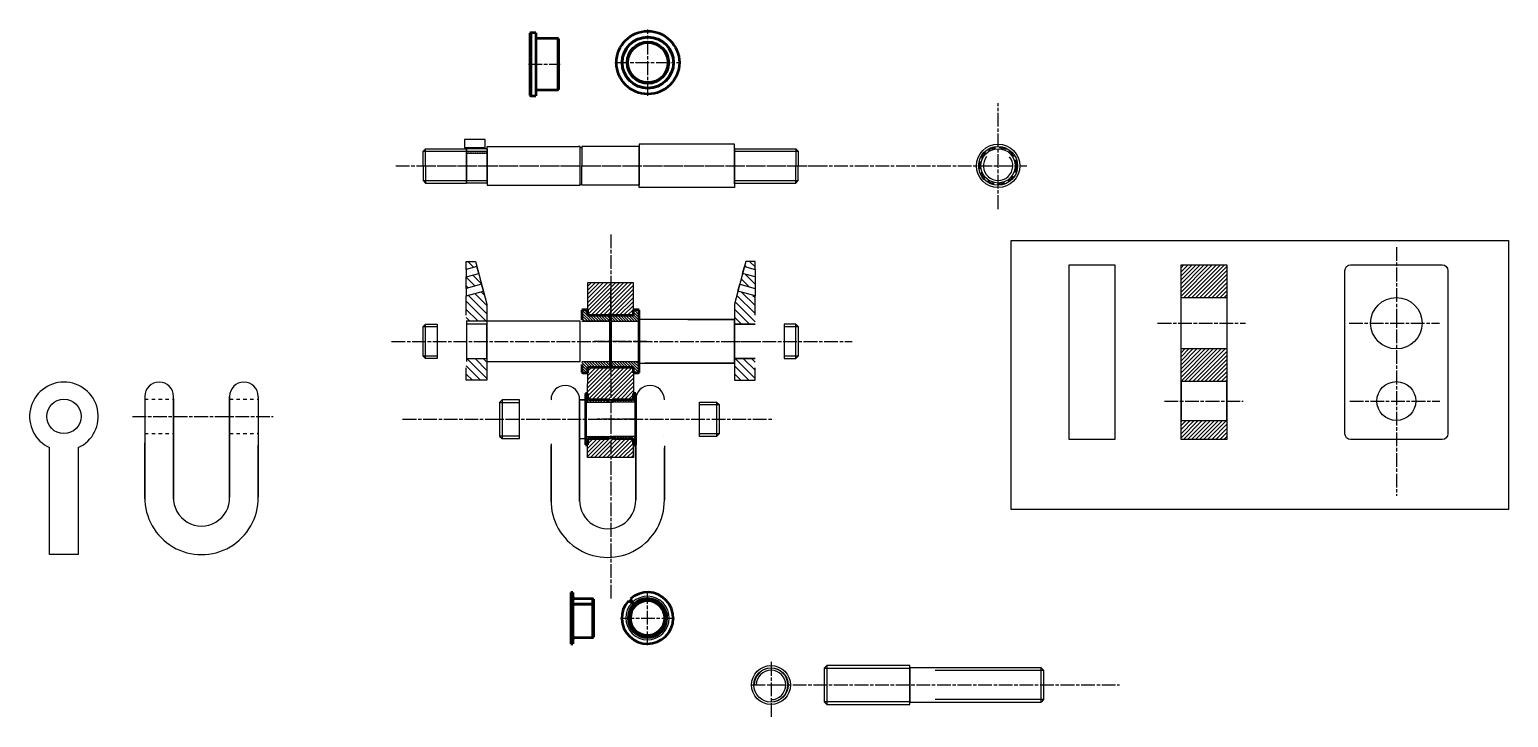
# Model space of a CAD drawing. Header units: millimetres. Extents: x -15074 to 21675, y -7568 to 6574.
# Drawn here: x -6003 to -4711, y 737 to 1338 of the extents above; entities that cross this region are included whole.
import ezdxf

# ---------------------------------------------------------------- set-up
doc = ezdxf.new("R2010")
doc.units = ezdxf.units.MM
for name, pattern in [('AM_ISO08W050', [18, 12, -1.5, 3, -1.5]), ('Amconstr', [9999, 9999, 0]), ('Dashed', [2, 1, -1]), ('HIDDEN', [9.525, 6.35, -3.175])]:
    doc.linetypes.add(name, pattern=pattern)
for name, color, linetype, lineweight in [('AM_0', 7, 'Continuous', 50), ('AM_4', 92, 'Continuous', 25), ('AM_7', 142, 'AM_ISO08W050', 25), ('AM_8', 1, 'Continuous', 25), ('AM_CL', 1, 'Amconstr', 25)]:
    doc.layers.add(name, color=color, linetype=linetype, lineweight=lineweight)
pattern_1 = [(45, (-320450.6048, -105790.7928), (-1.767766953, 1.767766953), [])]
pattern_2 = [(135, (-3727.1143, -1232.134), (-3.535534, -3.535534), [])]
pattern_3 = [(135, (-5070.0637, -515.897), (-3.771236, -3.771236), [])]
pattern_4 = [(135, (-3443.252, -1232.134), (-3.535534, -3.535534), [])]
pattern_5 = [(135, (-4786.201, -515.897), (-3.771236, -3.771236), [])]

msp = doc.modelspace()

# ---------------------------------------------------------------- hatches: boundary and pattern name
at = {"layer": 'AM_8', "true_color": 0x000000}
h = msp.add_hatch(dxfattribs=at)
h.set_pattern_fill('_U', color=18, scale=5.333333, angle=135, style=0, pattern_type=0)
h.set_pattern_definition(pattern_3)
h.paths.add_polyline_path([(-5612.266, 1130.975), (-5612.882, 1133.275), (-5613.469, 1135.464), (-5621.469, 1135.464), (-5621.469, 1128.509)])
h = msp.add_hatch(dxfattribs=at)
h.set_pattern_fill('_U', color=18, scale=5.333333, angle=135, style=0, pattern_type=0)
h.set_pattern_definition(pattern_3)
h.paths.add_polyline_path([(-5608.104, 1115.444), (-5610.622, 1124.842), (-5621.469, 1121.935), (-5621.469, 1111.863)])
h = msp.add_hatch(dxfattribs=at)
h.set_pattern_fill('_U', color=18, scale=5.333333, angle=135, style=0, pattern_type=0)
h.set_pattern_definition(pattern_5)
h.paths.add_polyline_path([(-5382.614, 1115.444), (-5380.096, 1124.842), (-5369.249, 1121.935), (-5369.249, 1111.863)])
h = msp.add_hatch(dxfattribs=at)
h.set_pattern_fill('_U', color=18, scale=5.333333, angle=135, style=0, pattern_type=0)
h.set_pattern_definition(pattern_5)
h.paths.add_polyline_path([(-5378.452, 1130.975), (-5377.836, 1133.275), (-5377.249, 1135.464), (-5369.249, 1135.464), (-5369.249, 1128.509)])
h = msp.add_hatch(dxfattribs=at)
h.set_pattern_fill('_U', color=18, scale=2.5, angle=45, style=0, pattern_type=0)
h.set_pattern_definition([(45, (-10797.2534, -1421.1445), (-1.767767, 1.767767), [])])
h.paths.add_polyline_path([(-4957.066, 1058.925), (-4997.066, 1058.925), (-4997.066, 1030.425), (-4957.066, 1030.425)])
h.paths.add_polyline_path([(-4957.066, 996.425), (-4997.066, 996.425), (-4997.066, 979.867), (-4957.066, 979.867)])
h.paths.add_polyline_path([(-4957.066, 1132.425), (-4997.066, 1132.425), (-4997.066, 1103.925), (-4957.066, 1103.925)])
h = msp.add_hatch(dxfattribs=at)
h.set_pattern_fill('_U', color=18, scale=2.5, angle=45, style=0, pattern_type=0)
h.set_pattern_definition(pattern_1)
h.paths.add_polyline_path([(-5475.469, 1116.59), (-5515.469, 1116.59), (-5515.469, 1088.09), (-5475.469, 1088.09)])
h = msp.add_hatch(dxfattribs=at)
h.set_pattern_fill('_U', color=18, scale=5, angle=135, style=0, pattern_type=0)
h.set_pattern_definition(pattern_2)
h.paths.add_polyline_path([(-5603.469, 1083.59), (-5603.469, 1098.143), (-5605.844, 1107.01), (-5606.037, 1107.728), (-5606.461, 1109.31), (-5615.77, 1106.816), (-5616.647, 1106.581), (-5621.469, 1105.289), (-5621.469, 1083.59)])
h = msp.add_hatch(dxfattribs=at)
h.set_pattern_fill('_U', color=18, scale=5, angle=135, style=0, pattern_type=0)
h.set_pattern_definition(pattern_4)
h.paths.add_polyline_path([(-5387.249, 1080.59), (-5387.249, 1098.143), (-5384.873, 1107.01), (-5384.681, 1107.728), (-5384.257, 1109.31), (-5374.947, 1106.816), (-5374.071, 1106.581), (-5369.249, 1105.289), (-5369.249, 1083.59), (-5369.249, 1080.59)])
h = msp.add_hatch(dxfattribs=at)
h.set_pattern_fill('_U', color=18, scale=1.7, angle=135, style=0, pattern_type=0)
h.set_pattern_definition([(135, (-8994.7491, -1604.286), (-1.2020815, -1.2020815), [])])
h.paths.add_polyline_path([(-5473.469, 982.59), (-5493.469, 982.59), (-5493.469, 980.954), (-5492.469, 980.59), (-5477.469, 980.59), (-5475.469, 980.59), (-5475.469, 975.09), (-5473.469, 975.09)])
h.paths.add_polyline_path([(-5497.469, 982.59), (-5517.469, 982.59), (-5517.469, 980.59), (-5517.469, 975.09), (-5515.469, 975.09), (-5515.469, 980.59), (-5498.469, 980.59), (-5497.469, 980.954)])
h.paths.add_polyline_path([(-5495.469, 1087.835), (-5496.169, 1088.09), (-5515.469, 1088.09), (-5515.469, 1093.09), (-5519.669, 1093.09), (-5520.469, 1092.799), (-5520.469, 1083.09), (-5495.469, 1083.09)])
h.paths.add_polyline_path([(-5470.469, 1092.799), (-5471.269, 1093.09), (-5475.469, 1093.09), (-5475.469, 1088.09), (-5494.769, 1088.09), (-5495.469, 1087.835), (-5495.469, 1083.09), (-5470.469, 1083.09), (-5470.469, 1084.59)])
h.paths.add_polyline_path([(-5470.469, 1048.09), (-5475.469, 1048.09), (-5495.307, 1048.09), (-5495.307, 1043.286), (-5494.769, 1043.09), (-5475.307, 1043.09), (-5475.336, 1038.09), (-5471.269, 1038.09), (-5470.469, 1038.381)])
h.paths.add_polyline_path([(-5495.469, 1048.09), (-5520.469, 1048.09), (-5520.469, 1038.381), (-5519.669, 1038.09), (-5515.469, 1038.09), (-5515.469, 1043.09), (-5496.169, 1043.09), (-5495.469, 1043.345)])
h.paths.add_polyline_path([(-5473.469, 1014.59), (-5473.469, 1020.09), (-5475.437, 1020.09), (-5475.469, 1014.59), (-5492.469, 1014.59), (-5493.469, 1014.226), (-5493.469, 1012.59), (-5473.469, 1012.59)])
h.paths.add_polyline_path([(-5515.469, 1020.09), (-5517.469, 1020.09), (-5517.469, 1012.59), (-5497.469, 1012.59), (-5497.469, 1014.226), (-5498.469, 1014.59), (-5515.469, 1014.59)])
h = msp.add_hatch(dxfattribs=at)
h.set_pattern_fill('_U', color=18, scale=5, angle=135, style=0, pattern_type=0)
h.set_pattern_definition(pattern_2)
h.paths.add_polyline_path([(-5603.469, 1031.59), (-5603.469, 1050.59), (-5621.469, 1050.59), (-5621.469, 1031.59)])
h = msp.add_hatch(dxfattribs=at)
h.set_pattern_fill('_U', color=18, scale=5, angle=135, style=0, pattern_type=0)
h.set_pattern_definition(pattern_4)
h.paths.add_polyline_path([(-5387.249, 1031.59), (-5387.249, 1050.59), (-5369.249, 1050.59), (-5369.249, 1031.59)])
h = msp.add_hatch(dxfattribs=at)
h.set_pattern_fill('_U', color=18, scale=2.5, angle=45, style=0, pattern_type=0)
h.set_pattern_definition(pattern_1)
h.paths.add_polyline_path([(-5515.307, 1043.09), (-5515.469, 1014.59), (-5475.469, 1014.59), (-5475.307, 1043.09)])
h = msp.add_hatch(dxfattribs=at)
h.set_pattern_fill('_U', color=18, scale=2.5, angle=45, style=0, pattern_type=0)
h.set_pattern_definition(pattern_1)
h.paths.add_polyline_path([(-5475.469, 980.59), (-5515.469, 980.59), (-5515.469, 964.032), (-5475.469, 964.032)])

# ---------------------------------------------------------------- linework, layer by layer
for p, q in [((-5659.269, 1231.796), (-5657.148, 1233.946)), ((-5659.269, 1218.946), (-5659.269, 1231.796)), ((-5621.366, 1233.477), (-5621.366, 1218.946)), ((-5467.21, 1236.571), (-5467.21, 1236.571)), ((-5387.249, 1234.571), (-5387.249, 1218.946)), ((-5333.649, 1233.946), (-5331.449, 1231.796)), ((-5331.449, 1231.796), (-5331.449, 1218.946)), ((-5659.269, 1218.946), (-5659.269, 1206.096)), ((-5621.366, 1204.416), (-5621.366, 1218.946)), ((-5387.249, 1203.322), (-5387.249, 1218.946)), ((-5331.449, 1206.096), (-5331.449, 1218.946)), ((-5659.269, 1206.096), (-5657.148, 1203.946)), ((-5333.649, 1203.946), (-5331.449, 1206.096)), ((-5467.21, 1201.322), (-5467.21, 1201.322)), ((-5369.249, 1121.935), (-5369.249, 1111.863)), ((-5659.269, 1078.44), (-5657.069, 1080.59)), ((-5659.269, 1052.74), (-5659.269, 1078.44)), ((-5603.469, 1080.59), (-5621.469, 1080.59)), ((-5520.469, 1083.09), (-5475.469, 1083.09)), ((-5520.469, 1083.09), (-5470.469, 1083.09)), ((-5427.928, 1084.59), (-5387.249, 1084.59)), ((-5387.249, 1080.59), (-5369.249, 1080.59)), ((-5333.649, 1080.59), (-5331.449, 1078.44)), ((-5331.449, 1078.44), (-5331.449, 1052.74)), ((-5657.069, 1050.59), (-5659.269, 1052.74)), ((-5520.469, 1048.09), (-5475.469, 1048.09)), ((-5495.307, 1048.369), (-5495.469, 1048.368)), ((-5475.469, 1048.09), (-5470.469, 1048.09)), ((-5331.449, 1052.74), (-5333.649, 1050.59)), ((-5902.279, 1017.484), (-5902.279, 976.984)), ((-5877.279, 1016.984), (-5877.279, 1017.484)), ((-5828.279, 1016.984), (-5828.279, 1017.484)), ((-5803.279, 1016.984), (-5803.279, 1017.484)), ((-5803.279, 1016.984), (-5803.279, 974.984)), ((-5592.369, 1012.315), (-5590.069, 1014.59)), ((-5592.369, 1012.315), (-5592.369, 982.865)), ((-5517.469, 1012.59), (-5497.469, 1012.59)), ((-5497.469, 1012.59), (-5493.469, 1012.59)), ((-5473.469, 1012.59), (-5493.469, 1012.59)), ((-5402.769, 1012.59), (-5400.569, 1010.44)), ((-5400.569, 1010.44), (-5400.569, 984.74)), ((-5592.369, 982.865), (-5590.069, 980.59)), ((-5517.469, 982.59), (-5497.469, 982.59)), ((-5497.469, 982.59), (-5493.469, 982.59)), ((-5473.469, 982.59), (-5493.469, 982.59)), ((-5400.569, 984.74), (-5402.769, 982.59)), ((-5902.279, 978.584), (-5902.279, 976.984)), ((-5803.279, 976.684), (-5803.279, 974.984)), ((-5547.469, 976.19), (-5547.469, 974.59)), ((-5448.469, 974.29), (-5448.469, 972.59)), ((-5308.94, 780.12), (-5306.64, 782.395)), ((-5308.94, 780.12), (-5308.94, 750.67)), ((-5119.34, 780.395), (-5117.14, 778.245)), ((-5117.14, 778.245), (-5117.14, 752.545)), ((-5308.94, 750.67), (-5306.64, 748.395)), ((-5117.14, 752.545), (-5119.34, 750.395))]:
    msp.add_line(p, q)
at = {"color": 82}
for p, q in [((-5659.269, 1231.796), (-5603.366, 1231.796)), ((-5387.249, 1231.796), (-5331.449, 1231.796)), ((-5659.269, 1206.096), (-5603.366, 1206.096)), ((-5387.249, 1206.096), (-5331.449, 1206.096)), ((-5659.269, 1078.44), (-5647.069, 1078.44)), ((-5343.649, 1078.44), (-5331.449, 1078.44)), ((-5647.069, 1052.74), (-5659.269, 1052.74)), ((-5331.449, 1052.74), (-5343.649, 1052.74)), ((-5592.369, 1012.315), (-5575.069, 1012.315)), ((-5417.769, 1010.44), (-5400.569, 1010.44)), ((-5575.069, 982.865), (-5592.369, 982.865)), ((-5400.569, 984.74), (-5417.769, 984.74)), ((-5308.94, 780.12), (-5234.04, 780.12)), ((-5211.879, 778.245), (-5117.14, 778.245)), ((-5234.04, 750.67), (-5308.94, 750.67)), ((-5117.14, 752.545), (-5211.879, 752.545))]:
    msp.add_line(p, q, dxfattribs=at)
at = {"linetype": 'Dashed', "ltscale": 3}
for p, q in [((-5902.279, 1014.984), (-5877.279, 1014.984)), ((-5828.279, 1014.984), (-5803.279, 1014.984)), ((-5902.279, 984.984), (-5877.279, 984.984)), ((-5828.279, 984.984), (-5803.279, 984.984))]:
    msp.add_line(p, q, dxfattribs=at)
for points in [[(-5623.048, 1234.944), (-5605.048, 1234.944), (-5605.048, 1241.944), (-5623.048, 1241.944)], [(-5145.474, 1153.808), (-4711.096, 1153.808), (-4711.096, 918.607), (-5145.474, 918.607)], [(-5094.965, 1132.425), (-5054.965, 1132.425), (-5054.965, 979.867), (-5094.965, 979.867)], [(-4997.066, 1132.425), (-4957.066, 1132.425), (-4957.066, 979.787), (-4997.066, 979.787)], [(-5515.469, 1088.09), (-5475.469, 1088.09), (-5475.469, 1116.59), (-5515.469, 1116.59)], [(-4997.066, 1103.925), (-4957.066, 1103.925), (-4957.066, 1058.925), (-4997.066, 1058.925)], [(-5647.069, 1050.59), (-5657.069, 1050.59), (-5657.069, 1080.59), (-5647.069, 1080.59)], [(-5387.249, 1084.59), (-5470.469, 1084.59), (-5470.469, 1046.59), (-5387.249, 1046.59)], [(-5343.649, 1050.59), (-5333.649, 1050.59), (-5333.649, 1080.59), (-5343.649, 1080.59)], [(-5515.307, 1043.09), (-5475.307, 1043.09), (-5475.469, 1014.59), (-5515.469, 1014.59)], [(-4997.066, 996.425), (-4957.066, 996.425), (-4957.066, 1030.425), (-4997.066, 1030.425)], [(-5575.069, 1014.59), (-5590.069, 1014.59), (-5590.069, 980.59), (-5575.069, 980.59)], [(-5517.469, 1014.59), (-5522.469, 1014.59), (-5522.469, 980.59), (-5517.469, 980.59)], [(-5417.769, 1012.59), (-5402.769, 1012.59), (-5402.769, 982.59), (-5417.769, 982.59)], [(-5515.469, 980.59), (-5475.469, 980.59), (-5475.469, 964.032), (-5515.469, 964.032)], [(-5306.64, 748.395), (-5234.04, 748.395), (-5234.04, 782.395), (-5306.64, 782.395)], [(-5234.04, 750.395), (-5119.34, 750.395), (-5119.34, 780.395), (-5234.04, 780.395)]]:
    msp.add_lwpolyline(points, close=True)
for points in [[(-5657.148, 1218.946), (-5657.148, 1233.946), (-5621.366, 1233.946), (-5621.366, 1218.946)], [(-5603.366, 1229.946), (-5603.366, 1233.946), (-5621.366, 1233.946), (-5621.366, 1218.946)], [(-5621.366, 1218.946), (-5621.366, 1233.477)], [(-5621.366, 1229.946), (-5621.366, 1233.477)], [(-5603.366, 1229.946), (-5603.366, 1235.946), (-5523.469, 1235.946)], [(-5603.366, 1218.946), (-5603.366, 1233.946)], [(-5603.366, 1233.946), (-5603.366, 1218.946)], [(-5603.366, 1233.946), (-5603.366, 1229.946)], [(-5523.469, 1201.946), (-5521.969, 1201.946), (-5521.969, 1235.946), (-5523.469, 1235.946)], [(-5521.969, 1234.946), (-5520.469, 1234.946), (-5520.469, 1218.946)], [(-5470.469, 1218.946), (-5470.469, 1235.946), (-5520.469, 1235.946), (-5520.469, 1218.946)], [(-5387.249, 1218.946), (-5387.249, 1237.946), (-5470.469, 1237.946), (-5470.469, 1218.946)], [(-5387.249, 1218.946), (-5387.249, 1233.946), (-5333.649, 1233.946), (-5333.649, 1218.946)], [(-5657.148, 1218.946), (-5657.148, 1203.946), (-5621.366, 1203.946), (-5621.366, 1218.946)], [(-5621.366, 1218.946), (-5621.366, 1204.416)], [(-5603.366, 1207.946), (-5603.366, 1203.946), (-5621.366, 1203.946), (-5621.366, 1218.946)], [(-5603.366, 1218.946), (-5603.366, 1203.946)], [(-5603.366, 1203.946), (-5603.366, 1218.946)], [(-5521.969, 1202.946), (-5520.469, 1202.946), (-5520.469, 1218.946)], [(-5470.469, 1218.946), (-5470.469, 1201.946), (-5520.469, 1201.946), (-5520.469, 1218.946)], [(-5387.249, 1218.946), (-5387.249, 1199.946), (-5470.469, 1199.946), (-5470.469, 1218.946)], [(-5387.249, 1218.946), (-5387.249, 1203.946), (-5333.649, 1203.946), (-5333.649, 1218.946)], [(-5621.366, 1207.946), (-5621.366, 1204.416)], [(-5603.366, 1203.946), (-5603.366, 1207.946)], [(-5603.366, 1207.946), (-5603.366, 1201.946), (-5523.469, 1201.946)], [(-5621.469, 1128.509), (-5621.469, 1135.464), (-5613.469, 1135.464), (-5612.882, 1133.275)], [(-5612.882, 1133.275), (-5603.469, 1098.143), (-5603.469, 1031.59), (-5621.469, 1031.59), (-5621.469, 1042.59)], [(-5621.469, 1128.509), (-5621.469, 1121.935), (-5610.622, 1124.842), (-5612.266, 1130.975), (-5621.469, 1128.509)], [(-5377.836, 1133.275), (-5387.249, 1098.143), (-5387.249, 1031.59), (-5369.249, 1031.59), (-5369.249, 1042.59)], [(-5369.249, 1128.509), (-5369.249, 1121.935), (-5380.096, 1124.842), (-5378.452, 1130.975), (-5369.249, 1128.509)], [(-5369.249, 1128.509), (-5369.249, 1135.464), (-5377.249, 1135.464), (-5377.836, 1133.275)], [(-5621.469, 1111.863), (-5621.469, 1121.935)], [(-5621.469, 1111.863), (-5621.469, 1105.289), (-5606.461, 1109.31), (-5608.104, 1115.444), (-5621.469, 1111.863)], [(-5369.249, 1111.863), (-5369.249, 1105.289), (-5384.257, 1109.31), (-5382.614, 1115.444), (-5369.249, 1111.863)], [(-5621.469, 1088.59), (-5621.469, 1105.289)], [(-5369.249, 1088.59), (-5369.249, 1105.289)], [(-5621.469, 1083.59), (-5603.469, 1083.59), (-5603.469, 1080.59), (-5621.469, 1080.59)], [(-5621.469, 1050.59), (-5603.469, 1050.59), (-5603.469, 1080.59), (-5621.469, 1080.59)], [(-5621.469, 1050.59), (-5603.469, 1050.59), (-5603.469, 1080.59)], [(-5603.469, 1076.59), (-5603.469, 1080.59), (-5621.469, 1080.59)], [(-5621.366, 1083.09), (-5621.366, 1048.09)], [(-5523.469, 1083.09), (-5603.469, 1083.09)], [(-5523.469, 1083.09), (-5603.469, 1083.09), (-5603.469, 1048.09), (-5523.469, 1048.09)], [(-5523.469, 1048.09), (-5521.969, 1048.09), (-5521.969, 1083.09), (-5523.469, 1083.09)], [(-5520.469, 1048.09), (-5495.469, 1048.09), (-5495.469, 1083.09), (-5520.469, 1083.09)], [(-5495.469, 1082.59), (-5495.307, 1082.59)], [(-5495.469, 1082.59), (-5495.307, 1082.59)], [(-5495.469, 1082.59), (-5495.307, 1082.59)], [(-5387.249, 1083.59), (-5387.249, 1080.59), (-5369.249, 1080.59)], [(-5369.249, 1080.59), (-5387.249, 1080.59), (-5387.249, 1050.59), (-5369.249, 1050.59)], [(-5369.249, 1050.59), (-5387.249, 1050.59), (-5387.249, 1080.59)], [(-5387.249, 1076.59), (-5387.249, 1080.59), (-5369.249, 1080.59)], [(-5603.469, 1048.09), (-5523.469, 1048.09)], [(-5467.469, 1046.59), (-5465.369, 1046.59)], [(-5387.249, 1046.59), (-5465.369, 1046.59)], [(-5902.189, 1015.484), (-5902.279, 1015.484)], [(-5902.279, 1015.484), (-5902.189, 1015.484)], [(-5877.279, 927.984), (-5877.279, 1016.984)], [(-5877.279, 984.484), (-5877.279, 1015.484)], [(-5877.279, 1015.484), (-5877.279, 927.984)], [(-5877.279, 1013.484), (-5877.279, 986.484)], [(-5828.279, 982.984), (-5828.279, 1016.984)], [(-5828.279, 929.484), (-5828.279, 1016.984)], [(-5828.279, 1016.984), (-5828.279, 929.484)], [(-5547.378, 1013.09), (-5547.469, 1013.09)], [(-5547.469, 1013.09), (-5547.378, 1013.09)], [(-5522.469, 925.59), (-5522.469, 1014.59)], [(-5522.469, 982.09), (-5522.469, 1013.09)], [(-5522.469, 1013.09), (-5522.469, 925.59)], [(-5522.469, 1011.09), (-5522.469, 984.09)], [(-5515.469, 1014.59), (-5475.469, 1014.59)], [(-5515.469, 1014.59), (-5475.469, 1014.59)], [(-5515.469, 1014.59), (-5475.469, 1014.59)], [(-5473.469, 980.59), (-5473.469, 1014.59)], [(-5473.469, 927.09), (-5473.469, 1014.59)], [(-5473.469, 1014.59), (-5473.469, 927.09)], [(-5803.768, 985.984), (-5803.779, 985.984)], [(-5448.957, 983.59), (-5448.969, 983.59)], [(-5960.492, 972.712), (-5960.492, 879.228), (-5985.492, 879.228), (-5985.492, 972.712)], [(-5902.279, 927.984), (-5902.279, 976.984)], [(-5902.279, 976.984), (-5902.279, 927.984)], [(-5803.279, 929.484), (-5803.279, 974.984)], [(-5803.279, 974.984), (-5803.279, 929.484)], [(-5547.469, 925.59), (-5547.469, 974.59)], [(-5547.469, 974.59), (-5547.469, 925.59)], [(-5475.469, 980.59), (-5515.469, 980.59)], [(-5475.469, 980.59), (-5515.469, 980.59)], [(-5448.469, 927.09), (-5448.469, 972.59)], [(-5448.469, 972.59), (-5448.469, 927.09)]]:
    msp.add_lwpolyline(points)
at = {"linetype": 'HIDDEN', "ltscale": 0.2}
msp.add_lwpolyline([(-5621.366, 1229.946), (-5603.366, 1229.946), (-5603.366, 1229.946), (-5621.366, 1229.946)], close=True, dxfattribs=at)
msp.add_lwpolyline([(-4848.959, 1132.425), (-4768.959, 1132.425, -0.41421356), (-4763.959, 1127.425), (-4763.959, 984.867, -0.41421356), (-4768.959, 979.867), (-4848.959, 979.867, -0.41421356), (-4853.959, 984.867), (-4853.959, 1127.425, -0.41421356)], format="xyb", close=True)
for centre, radius in [((-5156.917, 1218.946), 19), ((-5156.917, 1218.946), 17), ((-5156.917, 1218.946), 15), ((-4808.959, 1081.425), 22.5), ((-4808.959, 1013.425), 17), ((-5972.992, 999.984), 15), ((-5355.265, 765.395), 17), ((-5355.265, 765.395), 15)]:
    msp.add_circle(centre, radius)
at = {"color": 82, "linetype": 'HIDDEN'}
msp.add_circle((-5156.917, 1218.946), 16, dxfattribs=at)
at = {"color": 82}
msp.add_arc((-5156.917, 1218.946), 12.85, 141.094737, 38.378796, dxfattribs=at)
for centre, radius, start, end in [((-5972.992, 999.984), 30, 294.624318, 245.375682), ((-5889.779, 1017.484), 12.5, 0, 180), ((-5815.779, 1017.484), 12.5, 0, 180), ((-5534.969, 1014.59), 12.5, 0, 180), ((-5460.969, 1014.59), 12.5, 0, 180), ((-5852.779, 928.734), 49.506, 179.131949, 0.868051), ((-5852.779, 928.734), 24.511, 178.246595, 1.753405), ((-5497.969, 926.34), 49.506, 179.131949, 0.868051), ((-5497.969, 926.34), 24.511, 178.246595, 1.753405)]:
    msp.add_arc(centre, radius, start, end)
at = {"color": 3}
for radius in [14.725, 12.85]:
    msp.add_arc((-5355.265, 765.395), radius, 270, 180, dxfattribs=at)
at = {"layer": 'AM_0'}
for p, q in [((-5565.066, 1335.254), (-5565.866, 1334.963)), ((-5565.866, 1334.963), (-5565.866, 1280.546)), ((-5560.866, 1335.254), (-5565.066, 1335.254)), ((-5565.066, 1335.254), (-5565.066, 1280.254)), ((-5560.866, 1335.254), (-5560.866, 1280.254)), ((-5541.566, 1330.254), (-5560.866, 1330.254)), ((-5540.866, 1330), (-5541.566, 1330.254)), ((-5541.566, 1330.254), (-5541.566, 1285.254)), ((-5540.866, 1330), (-5540.866, 1285.509)), ((-5565.866, 1280.546), (-5565.066, 1280.254)), ((-5565.066, 1280.254), (-5560.866, 1280.254)), ((-5560.866, 1285.254), (-5541.566, 1285.254)), ((-5541.566, 1285.254), (-5540.866, 1285.509)), ((-5519.669, 1093.09), (-5520.469, 1092.799)), ((-5520.469, 1092.799), (-5520.469, 1084.34)), ((-5515.469, 1093.09), (-5519.669, 1093.09)), ((-5515.469, 1093.09), (-5515.469, 1088.09)), ((-5496.169, 1088.09), (-5515.469, 1088.09)), ((-5495.469, 1087.835), (-5496.169, 1088.09)), ((-5494.769, 1088.09), (-5495.469, 1087.835)), ((-5495.469, 1087.835), (-5495.469, 1043.345)), ((-5495.469, 1043.345), (-5495.469, 1087.835)), ((-5475.469, 1088.09), (-5494.769, 1088.09)), ((-5471.269, 1093.09), (-5475.469, 1093.09)), ((-5475.469, 1088.09), (-5475.469, 1093.09)), ((-5470.469, 1092.799), (-5471.269, 1093.09)), ((-5470.469, 1038.381), (-5470.469, 1092.799)), ((-5520.469, 1045.24), (-5520.469, 1038.381)), ((-5520.469, 1038.381), (-5519.669, 1038.09)), ((-5519.669, 1038.09), (-5515.469, 1038.09)), ((-5515.469, 1043.09), (-5496.169, 1043.09)), ((-5515.469, 1043.09), (-5515.469, 1038.09)), ((-5496.169, 1043.09), (-5495.469, 1043.345)), ((-5495.469, 1043.345), (-5494.769, 1043.09)), ((-5494.769, 1043.09), (-5475.469, 1043.09)), ((-5475.469, 1038.09), (-5475.469, 1043.09)), ((-5475.469, 1038.09), (-5471.269, 1038.09)), ((-5471.269, 1038.09), (-5470.469, 1038.381)), ((-5515.469, 1020.09), (-5517.469, 1020.09)), ((-5517.469, 1020.09), (-5517.469, 975.09)), ((-5515.469, 1020.09), (-5515.469, 1014.59)), ((-5498.469, 1014.59), (-5513.469, 1014.59)), ((-5497.469, 1014.226), (-5498.469, 1014.59)), ((-5497.469, 1014.226), (-5497.469, 1012.59)), ((-5492.469, 1014.59), (-5493.469, 1014.226)), ((-5493.469, 1012.59), (-5493.469, 1014.226)), ((-5477.469, 1014.59), (-5492.469, 1014.59)), ((-5475.469, 1014.59), (-5475.469, 1020.09)), ((-5473.469, 1020.09), (-5475.469, 1020.09)), ((-5473.469, 975.09), (-5473.469, 1020.09)), ((-5497.469, 982.59), (-5497.469, 980.954)), ((-5493.469, 980.954), (-5493.469, 982.59)), ((-5517.469, 975.09), (-5515.469, 975.09)), ((-5515.469, 980.59), (-5515.469, 975.09)), ((-5513.469, 980.59), (-5498.469, 980.59)), ((-5498.469, 980.59), (-5497.469, 980.954)), ((-5493.469, 980.954), (-5492.469, 980.59)), ((-5492.469, 980.59), (-5477.469, 980.59)), ((-5475.469, 975.09), (-5475.469, 980.59)), ((-5475.469, 975.09), (-5473.469, 975.09)), ((-5528.285, 846.204), (-5530.285, 846.204)), ((-5530.285, 846.204), (-5530.285, 801.204)), ((-5530.285, 840.515), (-5528.285, 840.515)), ((-5528.285, 846.204), (-5528.285, 801.204)), ((-5511.285, 840.704), (-5526.285, 840.704)), ((-5510.285, 840.341), (-5511.285, 840.704)), ((-5511.285, 840.704), (-5511.285, 835.933)), ((-5510.285, 840.341), (-5510.285, 807.068)), ((-5478.115, 840.651), (-5476.011, 837.149)), ((-5528.285, 838.843), (-5530.285, 838.843)), ((-5528.222, 837.012), (-5528.282, 837.012)), ((-5511.285, 835.933), (-5526.285, 835.933)), ((-5511.285, 835.725), (-5526.285, 835.725)), ((-5510.285, 835.671), (-5511.285, 835.933)), ((-5510.285, 835.468), (-5511.285, 835.725)), ((-5511.285, 835.725), (-5511.285, 806.704)), ((-5476.241, 836.922), (-5479.805, 838.98)), ((-5476.241, 836.922), (-5473.766, 834.448)), ((-5476.011, 837.149), (-5473.58, 834.631)), ((-5530.285, 801.204), (-5528.285, 801.204)), ((-5526.285, 806.704), (-5511.285, 806.704)), ((-5511.285, 806.704), (-5510.285, 807.068))]:
    msp.add_line(p, q, dxfattribs=at)
for points in [[(-5528.222, 837.012), (-5528.269, 837.229), (-5528.285, 837.452)], [(-5528.285, 837.045), (-5528.277, 836.95), (-5528.222, 836.786)]]:
    msp.add_lwpolyline(points, dxfattribs=at)
for radius in [27.5, 22.5, 22.245, 18.2, 17.5]:
    msp.add_circle((-5462.861, 1309.13), radius, dxfattribs=at)
for centre, radius, start, end in [((-5513.469, 1016.59), 2, 180, 270), ((-5477.469, 1016.59), 2, 270, 0), ((-5513.469, 978.59), 2, 90, 180), ((-5477.469, 978.59), 2, 0, 90), ((-5526.285, 842.704), 2, 180, 270), ((-5463.16, 823.841), 22.5, 137.713113, 131.658786), ((-5463.16, 823.841), 17, 135, 134), ((-5463.16, 823.841), 16.636, 135, 134), ((-5463.16, 823.841), 15.7, 135, 134), ((-5463.16, 823.841), 15, 135, 134), ((-5526.285, 804.704), 2, 90, 180)]:
    msp.add_arc(centre, radius, start, end, dxfattribs=at)
for centre, ratio in [((-5526.285, 837.372), 0.7193398), ((-5526.285, 837.14), 0.70710678)]:
    msp.add_ellipse(centre, major_axis=(-2, 0), ratio=ratio, start_param=0.25268026, end_param=1.57079633, dxfattribs=at)
at = {"layer": 'AM_4'}
msp.add_arc((-5463.16, 823.841), 19, 135.403632, 133.652142, dxfattribs=at)
at = {"layer": 'AM_7'}
for p, q in [((-5462.861, 1280.255), (-5462.861, 1338.005)), ((-5567.116, 1307.754), (-5539.616, 1307.754)), ((-5491.736, 1309.13), (-5433.986, 1309.13)), ((-5156.917, 1181.181), (-5156.917, 1273.587)), ((-5683.065, 1218.946), (-5314.674, 1218.946)), ((-5683.065, 1218.946), (-5314.674, 1218.946)), ((-5660.069, 1218.946), (-5131.664, 1218.946)), ((-5495.307, 1158.937), (-5495.307, 840.341)), ((-4808.959, 1147.985), (-4808.959, 930.721)), ((-5495.469, 1110.59), (-5495.469, 1086.59)), ((-5495.307, 1082.59), (-5495.307, 1046.09)), ((-5017.571, 1081.425), (-4940.88, 1081.425)), ((-4850.27, 1081.425), (-4771.322, 1081.425)), ((-5686.769, 1065.59), (-5284.471, 1065.59)), ((-5463.828, 1065.59), (-5509.764, 1065.59)), ((-5011.584, 1013.425), (-4942.677, 1013.425)), ((-4849.651, 1013.425), (-4771.141, 1013.425)), ((-5913.086, 999.984), (-5790.195, 999.984)), ((-5677.112, 997.59), (-5353.106, 997.59)), ((-5473.469, 997.59), (-5507.013, 997.59)), ((-5463.16, 800.216), (-5463.16, 847.466)), ((-5486.785, 823.841), (-5439.535, 823.841)), ((-5355.265, 785.454), (-5355.265, 737.01)), ((-5372.265, 765.395), (-5050.829, 765.395))]:
    msp.add_line(p, q, dxfattribs=at)
at = {"layer": 'AM_7', "color": 3}
msp.add_line((-5395.253, 1065.59), (-5366.249, 1065.59), dxfattribs=at)
at = {"layer": 'AM_CL'}
for p, q in [((-5522.469, 1014.59), (-5517.469, 1014.59)), ((-5515.469, 964.032), (-5515.469, 980.59)), ((-5475.469, 964.032), (-5475.469, 980.59))]:
    msp.add_line(p, q, dxfattribs=at)

doc.saveas('drawing.dxf')
